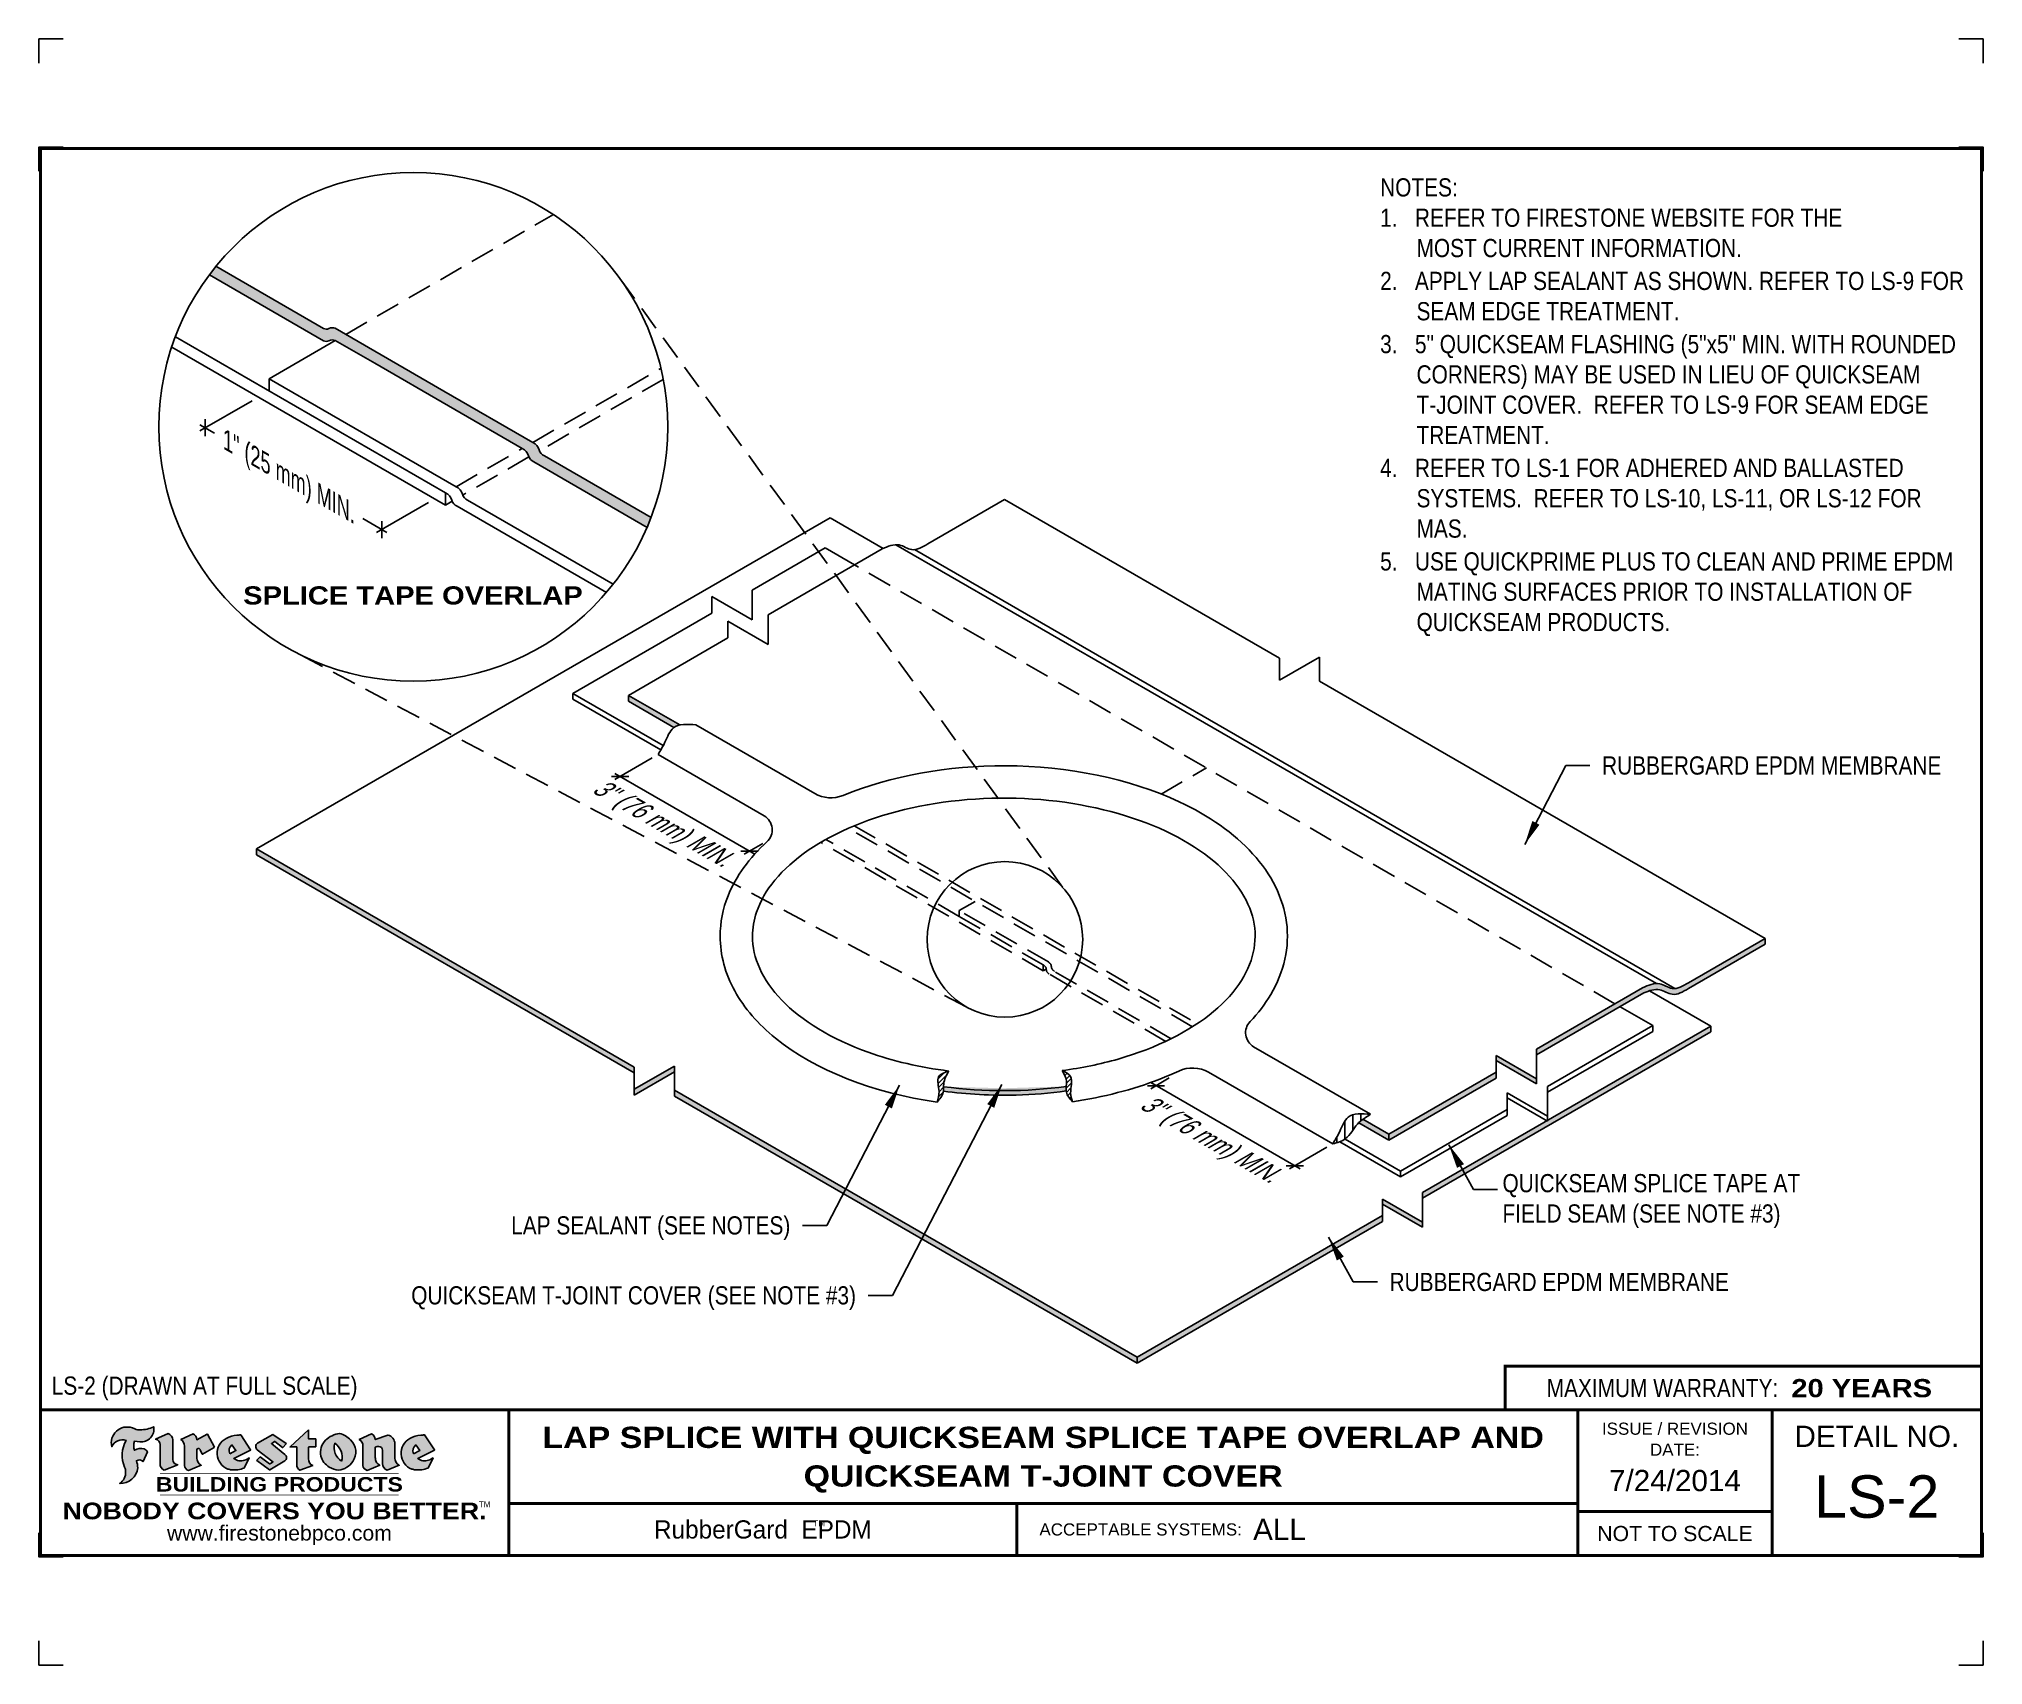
# Model space of a CAD drawing. Header units: inches. Extents: x 121.4 to 141.5, y 131.3 to 148.
import ezdxf
from ezdxf.enums import TextEntityAlignment as Align

# ---------------------------------------------------------------- set-up
doc = ezdxf.new("R2010")
doc.units = ezdxf.units.IN
doc.header["$MEASUREMENT"] = 0
doc.linetypes.add('HIDDEN', pattern=[0.375, 0.25, -0.125])
doc.layers.get('0').update_dxf_attribs({"linetype": 'CONTINUOUS'})
doc.layers.get('DEFPOINTS').update_dxf_attribs({"linetype": 'CONTINUOUS'})
for name, color, linetype in [('FSBP-ANNO-NOTE', 7, 'CONTINUOUS'), ('FSBP-MEMBRANE', 7, 'CONTINUOUS'), ('FSBP-SEALANTS', 1, 'CONTINUOUS'), ('FSBP-TTLB', 7, 'CONTINUOUS'), ('FSBP-TTLB-BORDER', 7, 'CONTINUOUS'), ('FSBP-TTLB-TEXT', 7, 'CONTINUOUS')]:
    doc.layers.add(name, color=color, linetype=linetype)
doc.styles.add('FSBP_ARIAL', font='arial.ttf')
doc.styles.add('FSBP_ARIAL_BOLD', font='')
doc.styles.add('FSBP_ARIAL_NAR', font='ARIALN.TTF')
doc.styles.add('FSBP_BANKGOTHIC', font='bgothm.ttf')
doc.styles.get('FSBP_ARIAL_BOLD').set_extended_font_data('Arial Black')
doc.dimstyles.new('FSBP-LEADER', dxfattribs={"dimtxt": 0.1875, "dimasz": 0.25, "dimexe": 0.0625, "dimexo": 0.125, "dimgap": 0.125, "dimtad": 0, "dimtih": 1, "dimtoh": 1, "dimdec": 4, "dimzin": 0, "dimdsep": 46, "dimlunit": 4, "dimtxsty": 'FSBP_ARIAL_NAR', "dimcen": 0.09375, "dimclrd": 256, "dimclre": 256, "dimclrt": 256, "dimadec": 0, "dimazin": 0, "dimtfac": 1, "dimtdec": 4, "dimtofl": 0, "dimtmove": 0, "dimatfit": 3, "dimfxl": 1, "dimtolj": 1, "dimtzin": 0, "dimlwd": -1, "dimlwe": -1, "dimarcsym": 0})
pattern_1 = [(45, (-133.7697744739412, 245.1346570592402), (-0.02357022603955158, 0.02357022603955159), [])]

msp = doc.modelspace()

# ---------------------------------------------------------------- texts
at = {"layer": 'DEFPOINTS', "style": 'FSBP_ARIAL_NAR'}
msp.add_text('LS-2 (DRAWN AT FULL SCALE)', height=0.1875, dxfattribs=at).set_placement((121.5798584845294, 134.1392954964357), align=Align.MIDDLE_LEFT)
at = {"layer": 'FSBP-ANNO-NOTE', "style": 'FSBP_ARIAL_NAR', "oblique": 329.9999999999999}
msp.add_text('1" (25 mm) MIN.', height=0.1875, rotation=329.9999999999994, dxfattribs=at).set_placement((124.0700972510825, 143.4872712698731), align=Align.MIDDLE_CENTER)
at = {"layer": 'FSBP-ANNO-NOTE', "style": 'FSBP_ARIAL_BOLD'}
msp.add_text('SPLICE TAPE OVERLAP', height=0.1875, dxfattribs=at).set_placement((125.3008473207761, 142.2839324473842), align=Align.MIDDLE)
at = {"layer": 'FSBP-ANNO-NOTE', "style": 'FSBP_ARIAL_NAR'}
for p in [(137.5526692134705, 140.5308433096904), (135.3629313099517, 135.2079828634488)]:
    msp.add_text('RUBBERGARD EPDM MEMBRANE', height=0.1875, dxfattribs=at).set_placement(p, align=Align.MIDDLE_LEFT)
at = {"layer": 'FSBP-ANNO-NOTE', "style": 'FSBP_ARIAL_NAR', "oblique": 30}
for p in [(127.8510255363157, 139.9285169059128), (133.4915584595544, 136.6719537043082)]:
    msp.add_text('3" (76 mm) MIN.', height=0.1875, rotation=329.9999999999994, dxfattribs=at).set_placement(p, align=Align.MIDDLE)
at = {"layer": 'FSBP-ANNO-NOTE', "style": 'FSBP_ARIAL_NAR'}
for s, p in [('LAP SEALANT (SEE NOTES)', (129.1889920176376, 135.790702758291)), ('QUICKSEAM T-JOINT COVER (SEE NOTE #3)', (129.8656681706784, 135.0698458300799))]:
    msp.add_text(s, height=0.1875, dxfattribs=at).set_placement(p, align=Align.MIDDLE_RIGHT)
at = {"layer": 'FSBP-ANNO-NOTE', "char_height": 0.1875, "attachment_point": 1, "style": 'FSBP_ARIAL_NAR'}
for s, width, gutter_width, heights, insert in [('\\pi-0.375,l0.375,t0.1875,0.375;NOTES:\\P1.   REFER TO FIRESTONE WEBSITE FOR THE                MOST CURRENT INFORMATION.\\P{\\H0.083333x;\\P\\pt0.375;}2.   APPLY LAP SEALANT AS SHOWN. REFER TO LS-9 FOR SEAM EDGE TREATMENT.\\P{\\H0.083333x;\\P}3.   5" QUICKSEAM FLASHING (5"x5" MIN. WITH ROUNDED CORNERS) MAY BE USED IN LIEU OF QUICKSEAM T-JOINT COVER.  REFER TO LS-9 FOR SEAM EDGE TREATMENT.\\P{\\H0.083333x;\\P}4.   REFER TO LS-1 FOR ADHERED AND BALLASTED SYSTEMS.  REFER TO LS-10, LS-11, OR LS-12 FOR MAS.\\P{\\H0.083333x;\\P}5.   USE QUICKPRIME PLUS TO CLEAN AND PRIME EPDM MATING SURFACES PRIOR TO INSTALLATION OF QUICKSEAM PRODUCTS.', 6.010276940502052, 25.61258359297398, [5.550576624931042], (135.2660594609358, 146.5831052596074)), ('QUICKSEAM SPLICE TAPE AT FIELD SEAM (SEE NOTE #3)', 3.175235714992368, 5, [0.5934761986037245], (136.5265243324995, 136.3198059153226))]:
    msp.add_mtext_dynamic_manual_height_columns(s, width=width, gutter_width=gutter_width, heights=heights, dxfattribs=dict(at, insert=insert))

# ---------------------------------------------------------------- blocks, each defined once
blk = doc.blocks.new('TTLB-EPDM_2')
at = {"layer": 'FSBP-TTLB-TEXT'}
h = blk.add_hatch(color=1, dxfattribs=at)
edge = h.paths.add_edge_path()
edge.add_arc((1.037309769669573, -0.1982514792917306), 0.1319107607348553, 264.0410451462098, 370.3106169565175)
edge.add_arc((1.027551646585694, 0.1214293576525799), 0.3273056962876235, 270.05058356628535, 295.23459397187514, ccw=False)
edge.add_arc((1.022801957313345, -0.06680179986895154), 0.1391656561713503, 249.3281275763668, 272.0749124149863, ccw=False)
edge.add_line((0.9736743133014443, -0.1970076156048179), (0.9474927838574558, -0.1852745150568325))
edge.add_arc((0.8939498971398288, -0.3394262635682071), 0.1631857907024099, 70.84590087378872, 194.3325259843273)
edge.add_arc((0.8444260109029493, -0.4259936440910768), 0.1179914261095279, 70.96950098067128, 156.9641407594482, ccw=False)
edge.add_arc((1.153141409296894, -0.4684497516079468), 0.3110405457095052, 150.3231137483159, 203.2084295854517)
edge.add_arc((0.7562495500622943, -0.6412608153899899), 0.1218587156617311, 0.8849157075190988, 24.34668939894999, ccw=False)
edge.add_arc((0.7493781665697374, -0.6475258110744375), 0.1289731377238325, -58.36655102076742, 3.6216782311386737, ccw=False)
edge.add_arc((0.8256699029544474, -0.5792158350996106), 0.1783301886510354, 267.2205474105585, 354.1381621173521)
edge.add_arc((0.7903121048625305, -0.6011409294291745), 0.212787892960859, 0.9996158580669322, 21.00503380861244)
edge.add_arc((1.01880712263941, -0.5666691048185161), 0.05136395668415847, 40.82117713173261, 125.52727787225791, ccw=False)
edge.add_line((1.057676976260041, -0.5330924682126437), (1.102776947655911, -0.4308018311949837))
edge.add_arc((1.040858222524664, -0.4699705673995949), 0.07326744446031509, 32.31675181867256, 66.31481236598174)
edge.add_arc((1.032262518825329, -0.5063316993097662), 0.1102246948011782, 69.8179132332389, 125.254734720681)
edge.add_arc((1.127708877207287, -0.368959353531244), 0.1659710644737306, 164.1569669952081, 196.5811013160487, ccw=False)
edge.add_line((0.9680425188342383, -0.3236487780942383), (1.023615334387159, -0.3294494641845773))
h = blk.add_hatch(color=1, dxfattribs=at)
edge = h.paths.add_edge_path()
edge.add_line((1.275239419159561, -0.6223407783464694), (1.415345367376062, -0.5660418822574371))
edge.add_arc((1.421019305783958, -0.5090099247487757), 0.05731350411836949, 181.9717871001989, 264.31851000495806, ccw=False)
edge.add_line((1.363739737527226, -0.5109819325197265), (1.363412352251203, -0.3102363679013962))
edge.add_arc((1.294263659668751, -0.3103491388303989), 0.06914878453844908, 0.0934405599591014, 72.42834396969012)
edge.add_line((1.315139561173908, -0.2444268274366692), (1.186839444240604, -0.3024209471341379))
edge.add_arc((1.175246268095289, -0.3585110609420917), 0.05727567197445628, -0.017399788185912257, 78.322067691347, ccw=False)
edge.add_line((1.232521937428658, -0.3585284546236807), (1.232574268422297, -0.555126496687123))
edge.add_arc((1.305699496415486, -0.5558575689677219), 0.07312888236350451, 179.4272023230205, 245.3845503102953)
h = blk.add_hatch(color=1, dxfattribs=at)
edge = h.paths.add_edge_path()
edge.add_line((1.792026821926584, -0.3839679064720229), (1.722158956877934, -0.2518542302253621))
edge.add_arc((1.720119655279638, -0.2529327078887852), 0.002306916790721817, 27.87197133405656, 117.3766794470751)
edge.add_line((1.719058846382097, -0.250884159729182), (1.610638460368705, -0.3070279753467702))
edge.add_arc((1.547088841662962, -0.3061026658494403), 0.06355635479880145, 359.165808011073, 425.8793658831422)
edge.add_line((1.573061729235633, -0.2480956029480268), (1.446879247402876, -0.3051325108639702))
edge.add_arc((1.407812067100189, -0.370357133046621), 0.07602957263902092, -3.441403975725109, 59.07992244284969, ccw=False)
edge.add_line((1.483704536400296, -0.3749210150788969), (1.483704536400296, -0.5723838140635706))
edge.add_arc((1.54053746518044, -0.568254406115083), 0.05698275005415228, 184.1557352478595, 255.3066498366543)
edge.add_line((1.526084036778343, -0.6233736605654059), (1.657291340682093, -0.570650514527486))
edge.add_arc((1.688298576827198, -0.5021390388423987), 0.0752015358480571, 207.5160880841914, 245.649226723163, ccw=False)
edge.add_arc((1.721050197024907, -0.4914488168456328), 0.1093332836229113, 179.4823365255141, 204.5537900001094, ccw=False)
edge.add_line((1.611721375809452, -0.4904610114968335), (1.611721375809452, -0.4126404716788983))
edge.add_arc((1.628589765097195, -0.414159299036043), 0.01693662875851176, 28.356188110622725, 174.8549701683585, ccw=False)
edge.add_arc((1.627340435522395, -0.4197189881350504), 0.02111886817708033, 22.216893572439517, 40.10213956426492, ccw=False)
edge.add_line((1.646891420738257, -0.4117336534413738), (1.666638796144639, -0.4549750258192233))
edge.add_arc((1.668737246926742, -0.4540167099035481), 0.002306916790685496, 204.545128184284, 299.6323508190091)
edge.add_line((1.669877862091766, -0.4560219186518992), (1.791128135493295, -0.3870515928837648))
edge.add_line((1.791128135493295, -0.3870515928837648), (1.792026821926584, -0.3839679064720229))
h = blk.add_hatch(color=1, dxfattribs=at)
h.paths.add_polyline_path([(2.063388732080512, -0.2583237030618903, 0.02524281661523788), (2.025024361750752, -0.2610532129309178, 0.1213611957758757), (1.901773912052249, -0.3008158885520373, 0.6151668103976068), (1.93274136141747, -0.6099060679591872, 0.05306812109568645), (1.967936229862175, -0.617865745600497, 0.1150932231766138), (2.099126721549737, -0.5994933789882708), (2.151195569562105, -0.4944891916583316, -0.08755405562188731), (2.104230609512001, -0.5187113292177372, -0.265591761123442), (1.992692314386659, -0.5010701623316862), (2.165347897647223, -0.4141184325909109, 0.4518949533370738), (2.166222728871162, -0.4107679608846269)])
h.paths.add_polyline_path([(2.014217313945437, -0.4188965037300676), (1.951113654018855, -0.4515330109460507, -0.3720533890450154), (1.973177450672722, -0.3607130665457561)], flags=16)
h = blk.add_hatch(color=1, dxfattribs=at)
edge = h.paths.add_edge_path()
edge.add_arc((2.260407392426802, -0.3775796671688782), 0.04152450223225729, 123.20805433950699, 232.2027298779723, ccw=False)
edge.add_line((2.237665217914071, -0.3428366421988329), (2.393535971665983, -0.2540943745380986))
edge.add_arc((2.394677353533142, -0.2560991469722482), 0.002306916790741334, 55.64644466176611, 119.65426054492559, ccw=False)
edge.add_line((2.395979141996861, -0.2541946229174954), (2.531809646140459, -0.3470380726374032))
edge.add_arc((2.530468902927946, -0.3489153772789875), 0.002306916790700397, -42.731101238422525, 54.4661353739603, ccw=False)
edge.add_line((2.532163440279987, -0.3504807552658491), (2.498457913851155, -0.3869673252714421))
edge.add_arc((2.496763376499139, -0.3854019472845934), 0.002306916790672934, 233.7527076894875, 317.26889876138785, ccw=False)
edge.add_line((2.495399362263356, -0.38726241234572), (2.413849913492982, -0.3274738082119626))
edge.add_arc((2.412485899257181, -0.3293342732731342), 0.002306916790720064, 53.75270768979358, 124.4135619297835)
edge.add_line((2.41118211687575, -0.3274311136421062), (2.382933981293377, -0.346782838468144))
edge.add_arc((2.38423776367478, -0.3486859980991606), 0.002306916790694898, 124.4135619293799, 231.8459020253626)
edge.add_line((2.382812599816248, -0.3505000469010184), (2.519899969301207, -0.4581994452042721))
edge.add_arc((2.494247019847682, -0.4908523236374461), 0.04152450223225742, -55.21225898295222, 51.84590202520428, ccw=False)
edge.add_line((2.517938320565804, -0.5249552055672808), (2.364434947484597, -0.6179520922513717))
edge.add_arc((2.36323960192349, -0.6159790200102006), 0.002306916790726996, 233.2955624372927, 301.20872157023314, ccw=False)
edge.add_line((2.361860787187538, -0.6178285429225383), (2.231266621301074, -0.5204709167214361))
edge.add_arc((2.232647938930649, -0.5186232623475259), 0.002306916790697672, 135.5134179846393, 233.21798691998708, ccw=False)
edge.add_line((2.231002150870836, -0.5170067083764565), (2.262839375599356, -0.4845937328397696))
edge.add_arc((2.264485163659225, -0.4862102868108537), 0.002306916790748497, 53.0352839999411, 135.513417985369, ccw=False)
edge.add_line((2.265872365996302, -0.4843670465239001), (2.361834678328762, -0.5565872257804898))
edge.add_arc((2.363221880665761, -0.5547439854936304), 0.002306916790627066, 233.0352840000685, 302.2362632414394)
edge.add_line((2.36445241715569, -0.5566953042850713), (2.39428499383348, -0.5378823484768844))
edge.add_arc((2.393054457343549, -0.5359310296853765), 0.002306916790685166, 302.2362632406177, 412.2027298768422)
edge.add_line((2.394468296066179, -0.5341081404551886), (2.234958295420142, -0.4103916733127022))
h = blk.add_hatch(color=1, dxfattribs=at)
edge = h.paths.add_edge_path()
edge.add_line((2.763460561272041, -0.2072496393923444), (2.763460561272041, -0.2969520779963801))
edge.add_arc((2.765767478062699, -0.2969520779963943), 0.00230691679065842, 179.9999999996471, 269.9999999996471)
edge.add_line((2.765767478062685, -0.2992589947870528), (2.835417693520355, -0.2992589947870528))
edge.add_arc((2.835417693520355, -0.3015659115777538), 0.002306916790701052, 0, 90, ccw=False)
edge.add_line((2.837724610311056, -0.3015659115777538), (2.837724610311056, -0.3790761307453892))
edge.add_arc((2.83541769352037, -0.3790761307453749), 0.002306916790686842, 269.99999999964706, 359.99999999964706, ccw=False)
edge.add_line((2.835417693520355, -0.3813830475360618), (2.765767478062685, -0.3813830475360618))
edge.add_arc((2.765767478062699, -0.3836899643267202), 0.00230691679065842, 90.00000000035294, 180.0000000003529)
edge.add_line((2.763460561272041, -0.3836899643267344), (2.763460561272041, -0.5033995910642801))
edge.add_arc((2.836735953378943, -0.5071368822038516), 0.07337063740681413, 177.0802527808789, 245.3249543133826)
edge.add_line((2.806105814540615, -0.5738080530967267), (2.674529557384915, -0.6226036013049594))
edge.add_arc((2.708610405062069, -0.564298408791804), 0.06753517344606039, 177.0345319916277, 239.6926428024901, ccw=False)
edge.add_line((2.641165668230087, -0.560804539009709), (2.641165668230087, -0.3836899643267344))
edge.add_arc((2.638858751439429, -0.3836899643267202), 0.00230691679065842, 359.9999999996471, 449.999999999647)
edge.add_line((2.638858751439443, -0.3813830475360618), (2.572857950769389, -0.3813830475360618))
edge.add_line((2.572857950769389, -0.3813830475360618), (2.763460561272041, -0.2072496393923444))
h = blk.add_hatch(color=1, dxfattribs=at)
edge = h.paths.add_edge_path(flags=16)
edge.add_arc((2.940363509127394, -0.4847985213681437), 0.1684614578629418, 344.5558804047865, 417.0140046669545)
edge.add_arc((3.194458079644619, -0.3883534532477785), 0.1684614578629414, 164.5558804047864, 237.0140046669546)
edge = h.paths.add_edge_path()
edge.add_arc((3.069375116502199, -0.4399344555144872), 0.1828726885096673, 136.0914512150047, 191.213418978326)
edge.add_arc((3.064939550433406, -0.4318234379590333), 0.1803148804748503, 194.0167254156723, 240.6663730831859)
edge.add_arc((3.098047041778981, -0.3845058757092554), 0.2378525180183701, 239.2975390661776, 264.2889872773176)
edge.add_arc((3.04884478212623, -0.4190232383793012), 0.203760689247156, 277.1986764832036, 326.503572961274)
edge.add_arc((3.077739326803546, -0.4341046616465112), 0.171374865791709, 325.3768876809902, 406.3828327799087)
edge.add_arc((3.011839488065919, -0.4896144380417797), 0.2571945645850002, 44.28462553519766, 73.82901434867304)
edge.add_arc((3.117152499586992, -0.4983433120546693), 0.2579560664039132, 97.50292863483666, 134.1039137579027)
h = blk.add_hatch(color=1, dxfattribs=at)
edge = h.paths.add_edge_path()
edge.add_line((3.322690228557462, -0.5721896537377091), (3.322690228557462, -0.3749210150788969))
edge.add_arc((3.246797759257384, -0.3703571330465745), 0.076029572638996, 356.5585960242387, 419.0799224428129)
edge.add_line((3.285864939560099, -0.3051325108639702), (3.412047421392799, -0.2480956029480268))
edge.add_arc((3.386074533820159, -0.3061026658494941), 0.06355635479883807, 0.3962622833877276, 65.87936588318718, ccw=False)
edge.add_line((3.449629368605429, -0.3056631084210863), (3.580526418688805, -0.2593848434574539))
edge.add_arc((3.555744121700958, -0.3530904070730321), 0.09692726601172152, 2.366977007666776, 75.18615851992018, ccw=False)
edge.add_line((3.652588689330287, -0.3490873311063041), (3.652588689330287, -0.4883770011386872))
edge.add_arc((3.761877549389556, -0.4914934052703811), 0.1093332836229047, 178.3666365323574, 204.5537900000422)
edge.add_arc((3.729125929191727, -0.5021836272670953), 0.07520153584796169, 207.5160880841711, 245.2240541443093)
edge.add_line((3.697611150971852, -0.5704631245385627), (3.572585913552643, -0.6207021253773775))
edge.add_arc((3.59534718600759, -0.5526356419907701), 0.07177131519198746, 180.3328587115751, 251.51018566665869, ccw=False)
edge.add_line((3.523577081955409, -0.5530525936986663), (3.523577081955409, -0.4153032515383615))
edge.add_arc((3.486319529276879, -0.4148773504126441), 0.0372599868942854, 359.3450650296066, 449.0500281941028)
edge.add_arc((3.482769874121713, -0.4419622099033496), 0.06447454900600783, 86.29402372314017, 119.8211331593848)
edge.add_line((3.450707067966732, -0.3860252459975726), (3.450707067966732, -0.4904610114968335))
edge.add_arc((3.560035889182251, -0.491448816845647), 0.1093332836229751, 179.4823365255069, 204.5537900001023)
edge.add_arc((3.527284268984408, -0.5021390388424952), 0.07520153584796385, 207.5160880841699, 245.6492267231416)
edge.add_line((3.496277032839316, -0.570650514527486), (3.365069728935509, -0.6233736605654059))
edge.add_arc((3.37950248606194, -0.5682868177318081), 0.05694615642555727, 183.9298782390169, 255.318496325343, ccw=False)
h = blk.add_hatch(color=1, dxfattribs=at)
h.paths.add_polyline_path([(3.957695472291277, -0.2583237030618903, 0.02524281661523822), (3.919331101961575, -0.2610532129309178, 0.1085638477195505), (3.807890832595604, -0.2939221658134414, 0.6425897848490651), (3.827048101628293, -0.6099060679591872, 0.05306812109569052), (3.862242970072884, -0.617865745600497, 0.1150932231766133), (3.993433461760503, -0.5994933789882708), (4.045502309772871, -0.4944891916583316, -0.08755405562189084), (3.998537349722767, -0.5187113292177372, -0.2655917611234366), (3.886999054597368, -0.5010701623316862), (4.059654637857989, -0.4141184325909109, 0.4518949533370731), (4.060529469081928, -0.4107679608846269)])
h.paths.add_polyline_path([(3.90852405415626, -0.4188965037300676), (3.845420394229677, -0.4515330109460507, -0.3720533890450147), (3.867484190883488, -0.3607130665457561)], flags=16)
at = {"layer": 'DEFPOINTS', "linetype": 'Continuous', "ltscale": 1.75}
for points in [[(-0.015625, 13.88083333333333), (-0.015625, 14.13083333333333), (0.234375, 14.13083333333333)], [(20.01562500000003, 13.88083333333333), (20.01562500000003, 14.13083333333333), (19.76562500000003, 14.13083333333333)], [(-0.015625, -2.380833333333342), (-0.015625, -2.630833333333342), (0.234375, -2.630833333333342)], [(20.01562500000003, -2.380833333333342), (20.01562500000003, -2.630833333333342), (19.76562500000003, -2.630833333333342)]]:
    blk.add_lwpolyline(points, dxfattribs=at)
at = {"layer": 'DEFPOINTS', "color": 1}
for points in [[(0.234375, 13.015625), (-0.015625, 13.015625), (-0.015625, 12.765625)], [(20.015625, 12.765625), (20.015625, 13.015625), (19.765625, 13.015625)], [(0.234375, -1.515625), (-0.015625, -1.515625), (-0.015625, -1.265625)], [(20.015625, -1.265625), (20.015625, -1.515625), (19.765625, -1.515625)]]:
    blk.add_lwpolyline(points, dxfattribs=at)
at = {"layer": 'FSBP-TTLB', "const_width": 0.03125}
blk.add_lwpolyline([(15.09028770518938, 0), (20, 0), (20, 0.4512598240669945), (15.09028770518938, 0.4512598240669945)], close=True, dxfattribs=at)
for points in [[(0, 0), (0, -1.5), (20, -1.5), (20, 0), (0, 0)], [(4.825208527206769, 0), (4.825208527206769, -0.9643749050531198)], [(15.84028770518938, 0), (15.84028770518938, -0.9643749050531198)], [(17.84110496735593, 0), (17.84110496735593, -1.5)], [(20, 0), (20, -1.5)], [(4.825208527206769, -0.9643749050531198), (15.84028770518938, -0.9643749050531198)], [(4.825208527206769, -0.9643749050531198), (4.825208527206769, -1.5)], [(15.84028770518938, -0.9643749050531198), (15.84028770518938, -1.5)], [(15.84028770518938, -1.048740175933006), (17.84110496735593, -1.048740175933006)]]:
    blk.add_lwpolyline(points, dxfattribs=at)
at = {"layer": 'FSBP-TTLB-BORDER', "const_width": 0.03125}
blk.add_lwpolyline([(20, 0), (20, 13), (0, 13), (0, 0)], dxfattribs=at)
at = {"layer": 'FSBP-TTLB-TEXT', "color": 1}
blk.add_line((0.7358432058323388, -0.379822754145593), (0.7358432058323388, -0.379822754145593), dxfattribs=at)
for points in [[(1.023615323725323, -0.3294494630716969, 0.5000510906601082), (1.167090420776901, -0.1746414942047778, -0.1103304102359608), (1.027840608309816, -0.2058762110801382, -0.09957876667165425), (0.9736743133014443, -0.1970076156048179), (0.9474927838574558, -0.1852745150568325, 0.5978159689075124), (0.7358432058323388, -0.379822754145593, -0.3938834584182213), (0.8828996422548698, -0.3144510229727047, 0.2349406564350952), (0.86727108227484, -0.5910237178633082, -0.1027304183841549), (0.8780937320133262, -0.6393788197974146, -0.2772692352614086), (0.8170223912655956, -0.7573362346216896, 0.3985429150902959), (1.003067614090241, -0.5974286950643517, 0.0875124847930418), (0.9889600163401155, -0.5248671157293501, -0.3874031597924062), (1.057676976260041, -0.5330924682126437), (1.102776947655911, -0.4308018311949837, 0.1494423498871741), (1.07029056398062, -0.4028746979725923, 0.2467195073738216), (0.9686394281704906, -0.4163228904100862, -0.1424285161541127), (0.9680425188342383, -0.3236487780942383), (1.023615334387159, -0.3294494641845773)], [(2.166222728871162, -0.4107679608846269), (2.063388732080512, -0.2583237030618903, 0.02524281661523788), (2.025024361750752, -0.2610532129309178, 0.1085638477195265), (1.913584092384895, -0.2939221658134414, 0.6425897848491228), (1.93274136141747, -0.6099060679591872, 0.05306812109568648), (1.967936229862175, -0.617865745600497, 0.1150932231766137), (2.099126721549737, -0.5994933789882708), (2.151195569562105, -0.4944891916583316, -0.0875540556218873), (2.104230609512001, -0.5187113292177372, -0.2655917611234418), (1.992692314386659, -0.5010701623316862), (2.165347897647223, -0.4141184325909109)], [(2.763460561272041, -0.2072496393923444), (2.763460561272041, -0.2969520779963801, 0.4142135623730958), (2.765767478062685, -0.2992589947870528), (2.835417693520355, -0.2992589947870528, -0.414213562373095), (2.837724610311056, -0.3015659115777538), (2.837724610311056, -0.3790761307453892, -0.4142135623730938), (2.835417693520355, -0.3813830475360618), (2.765767478062685, -0.3813830475360618, 0.4142135623730958), (2.763460561272041, -0.3836899643267344), (2.763460561272041, -0.5033995910642801, 0.3068985753588853), (2.806105814540615, -0.5738080530967267), (2.674529557384915, -0.6226036013049594, -0.2804194150632976), (2.641165668230087, -0.560804539009709), (2.641165668230087, -0.3836899643267344, 0.414213562373095), (2.638858751439443, -0.3813830475360618), (2.572857950769389, -0.3813830475360618), (2.763460561272041, -0.2072496393923444)], [(4.060529469081928, -0.4107679608846269), (3.957695472291277, -0.2583237030618903, 0.02524281661523788), (3.919331101961575, -0.2610532129309178, 0.1085638477195265), (3.807890832595604, -0.2939221658134414, 0.6425897848491228), (3.827048101628293, -0.6099060679591872, 0.05306812109568648), (3.862242970072884, -0.617865745600497, 0.1150932231766137), (3.993433461760503, -0.5994933789882708), (4.045502309772871, -0.4944891916583316, -0.0875540556218873), (3.998537349722767, -0.5187113292177372, -0.2655917611234418), (3.886999054597368, -0.5010701623316862), (4.059654637857989, -0.4141184325909109)], [(4.059654637857989, -0.4141184325909109, 0.4518949533370731), (4.060529469081928, -0.4107679608846269, 0.4518949533370731)]]:
    blk.add_lwpolyline(points, format="xyb", dxfattribs=at)
for points in [[(1.275239419159561, -0.6223407783464694), (1.415345367376062, -0.5660418822574371, -0.3756100036733062), (1.363739737527226, -0.5109819325197265), (1.363412352251203, -0.3102363679013962, 0.3265360292958048), (1.315139561173908, -0.2444268274366692), (1.186839444240604, -0.3024209471341379, -0.3557863980845349), (1.232521937428658, -0.3585284546236807), (1.232574268422297, -0.555126496687123, 0.2960110723418457)], [(1.792026821926584, -0.3839679064720229), (1.722158956877934, -0.2518542302253621, 0.4116839150163434), (1.719058846382097, -0.250884159729182), (1.610638460368705, -0.3070279753467702, 0.2996033003794034), (1.573061729235633, -0.2480956029480268), (1.446879247402876, -0.3051325108639702, -0.2797757560995365), (1.483704536400296, -0.3749210150788969), (1.483704536400296, -0.5723838140635706, 0.320828638474519), (1.526084036778343, -0.6233736605654059), (1.657291340682093, -0.570650514527486, -0.1679398621276611), (1.621603752698661, -0.5368819723450571, -0.1098333365370753), (1.611721375809452, -0.4904610114968335), (1.611721375809452, -0.4126404716788983, -0.743334502655012), (1.64349420176768, -0.4061152228778298, -0.07819791644735608), (1.646891420738257, -0.4117336534413738), (1.666638796144639, -0.4549750258192233, 0.4404648714563479), (1.669877862091766, -0.4560219186518992), (1.791128135493295, -0.3870515928837648)], [(1.951113654018855, -0.4515330109460507), (2.014217313945437, -0.4188965037300676), (1.973177450672722, -0.3607130665457561, 0.3720533890450154)], [(2.234958295420142, -0.4103916733127022, -0.5150044486718882), (2.237665217914071, -0.3428366421988329), (2.393535971665983, -0.2540943745380986, -0.2867822934100265), (2.395979141996861, -0.2541946229174954), (2.531809646140459, -0.3470380726374032, -0.4515027974650387), (2.532163440279987, -0.3504807552658491), (2.498457913851155, -0.3869673252714421, -0.3814439164929681), (2.495399362263356, -0.38726241234572), (2.413849913492982, -0.3274738082119626, 0.3184718635035665), (2.41118211687575, -0.3274311136421062), (2.382933981293377, -0.346782838468144, 0.5064094529656681), (2.382812599816248, -0.3505000469010184), (2.519899969301207, -0.4581994452042721, -0.5043597839115849), (2.517938320565804, -0.5249552055672808), (2.364434947484597, -0.6179520922513717, -0.3053163970316367), (2.361860787187538, -0.6178285429225383), (2.231266621301074, -0.5204709167214361, -0.4541703869768119), (2.231002150870836, -0.5170067083764565), (2.262839375599356, -0.4845937328397696, -0.3762644290664977), (2.265872365996302, -0.4843670465239001), (2.361834678328762, -0.5565872257804898, 0.3114700032088108), (2.36445241715569, -0.5566953042850713), (2.39428499383348, -0.5378823484768844, 0.520381097387146), (2.394468296066179, -0.5341081404551886)], [(2.937624918725987, -0.3131105398334029, 0.2452625673097023), (2.889993533867141, -0.4754966266250307, 0.2064059665179019), (2.976604338974084, -0.5890186876871866, 0.1094800500670344), (3.074378098474654, -0.6211778035979165, 0.2185147641853038), (3.218764944843201, -0.5314757029352819, 0.3689489483072479), (3.195959963110113, -0.3100352223135445, 0.1296305888694145), (3.0834694040758, -0.242595816912754, 0.1610736375384317)], [(3.10274193015772, -0.5296595419651595, 0.3271311138286319), (3.032079658614293, -0.3434924326507627, 0.3271311138286322)], [(3.322690228557462, -0.5721896537377091), (3.322690228557462, -0.3749210150788969, 0.2797757560995341), (3.285864939560099, -0.3051325108639702), (3.412047421392799, -0.2480956029480268, -0.2937618496109166), (3.449629368605429, -0.3056631084210863), (3.580526418688805, -0.2593848434574539, -0.3288760160581939), (3.652588689330287, -0.3490873311063041), (3.652588689330287, -0.4883770011386872, 0.114762897203527), (3.662431105063263, -0.536926560769686, 0.166032965990522), (3.697611150971852, -0.5704631245385627), (3.572585913552643, -0.6207021253773775, -0.3209557512194564), (3.523577081955409, -0.5530525936986663), (3.523577081955409, -0.4153032515383615, 0.4127061514896111), (3.48693727661589, -0.3776224848030694, 0.1473421876160361), (3.450707067966732, -0.3860252459975726), (3.450707067966732, -0.4904610114968335, 0.1098333365370753), (3.460589444855941, -0.5368819723450855, 0.1679398621276611), (3.496277032839316, -0.570650514527486), (3.365069728935509, -0.6233736605654059, -0.3219729545308964), (3.322690228557462, -0.5721896537377091, 29.1476284739)], [(3.845420394229677, -0.4515330109460507), (3.90852405415626, -0.4188965037300676), (3.867484190883488, -0.3607130665457561, 0.3720533890450154)]]:
    blk.add_lwpolyline(points, format="xyb", close=True, dxfattribs=at)
at = {"layer": 'FSBP-TTLB-TEXT'}
for points, const_width in [([(1.233926579809207, -0.6584455781731435), (3.691229482685259, -0.6584455781731577)], 0.0078125), ([(1.233926579809207, -0.8761560960495984), (3.691229482685259, -0.8761560960495842)], 0.0078125), ([(10.06152282927678, -0.9643749050531198), (10.06152282927678, -1.5)], 0.03125)]:
    blk.add_lwpolyline(points, dxfattribs=dict(at, const_width=const_width))
at = {"layer": 'FSBP-TTLB-TEXT', "color": 1}
for centre, start, end in [((1.789987520328282, -0.3850463841354355), 299.6323508193319, 27.87197133380463), ((2.164310260790558, -0.412058050385383), 296.7304547840455, 34.00233684987403)]:
    blk.add_arc(centre, 0.00230691679068068, start, end, dxfattribs=at)
at = {"layer": 'FSBP-TTLB-TEXT', "style": 'FSBP_ARIAL_NAR'}
blk.add_text('MAXIMUM WARRANTY:', height=0.1875, dxfattribs=at).set_placement((17.90516569312837, 0.2256299120335257), align=Align.MIDDLE_RIGHT)
at = {"layer": 'FSBP-TTLB-TEXT'}
for s, height, style, p in [('ISSUE / REVISION', 0.125, 'FSBP_ARIAL', (16.84069633627263, -0.1938496373466023)), ('DETAIL NO.', 0.21875, 'FSBP_ARIAL', (18.92055248367797, -0.2724398367368792)), ('DATE:', 0.125, 'FSBP_ARIAL', (16.84069633627263, -0.409973105348854)), ('www.firestonebpco.com', 0.15625, 'FSBP_ARIAL', (2.462578031247233, -1.268657306740124)), ('RubberGard  EPDM', 0.1875, 'FSBP_BANKGOTHIC', (7.443365678241776, -1.23218745252656)), ('TM', 0.0625, 'FSBP_BANKGOTHIC', (8.023397742165457, -1.169706269210366)), ('NOT TO SCALE', 0.15625, 'FSBP_ARIAL', (16.84069633627263, -1.274370087966503))]:
    blk.add_text(s, height=height, dxfattribs=dict(at, style=style)).set_placement(p, align=Align.MIDDLE_CENTER)
at = {"layer": 'FSBP-TTLB-TEXT', "lineweight": 18, "style": 'FSBP_ARIAL_BOLD'}
blk.add_text('BUILDING PRODUCTS', height=0.1484375, dxfattribs=at).set_placement((2.462578031247233, -0.7673008371113639), align=Align.MIDDLE_CENTER)
at = {"layer": 'FSBP-TTLB-TEXT', "color": 1}
for s, height, style, p in [('NOBODY COVERS YOU BETTER.', 0.171875, 'FSBP_ARIAL_BOLD', (2.412604263603384, -1.041650450587369)), ('TM', 0.0625, 'FSBP_BANKGOTHIC', (4.576671173373001, -0.9725745042934193))]:
    blk.add_text(s, height=height, dxfattribs=dict(at, style=style)).set_placement(p, align=Align.MIDDLE_CENTER)
at = {"layer": 'FSBP-TTLB-TEXT', "style": 'FSBP_ARIAL'}
blk.add_text('ACCEPTABLE SYSTEMS:', height=0.125, dxfattribs=at).set_placement((10.29281281591562, -1.23218745252656), align=Align.MIDDLE_LEFT)
at = {"layer": 'FSBP-TTLB-TEXT'}
for tag, height, style, p in [('MAXIMUM_WARRANTY', 0.1875, 'FSBP_ARIAL_BOLD', (18.03987100774941, 0.2240244307510579)), ('ACCPT_SYSTEMS', 0.21875, 'FSBP_ARIAL', (12.49438170418193, -1.23218745252656))]:
    blk.add_attdef(tag, text='', height=height, dxfattribs=dict(at, style=style)).set_placement(p, align=Align.MIDDLE_LEFT)
for tag, height, style, p in [('DETAIL_DESCP_LINE_1', 0.21875, 'FSBP_ARIAL_BOLD', (10.33118450231211, -0.2831249841755152)), ('DETAIL_DESCP_LINE_2', 0.21875, 'FSBP_ARIAL_BOLD', (10.33118450231211, -0.6812499208775904)), ('ISSUE_REV_DATE', 0.21875, 'FSBP_ARIAL', (16.84069633627263, -0.7282559425942452)), ('DETAIL_NUMBER', 0.4375, 'FSBP_ARIAL', (18.91941590748775, -0.8931630692489421))]:
    blk.add_attdef(tag, text='', height=height, dxfattribs=dict(at, style=style)).set_placement(p, align=Align.MIDDLE_CENTER)

# ---------------------------------------------------------------- hatches: boundary and pattern name
at = {"layer": 'FSBP-MEMBRANE'}
for points in [[(124.4998420399302, 145.0374636770026, 0.2117700570249791), (124.4386404324617, 145.0355111818691, -0.2707769577600332), (124.3771432563532, 145.0375173281104), (123.2716647054371, 145.6757656670652, 0.01050709558981261), (123.2039441823078, 145.5888803842605), (124.3811431314908, 144.90922425406, 0.2367738771046235), (124.435813853599, 144.9080907149595, -0.2227615946326686), (124.4998420399301, 144.9114799319396), (124.9075071621531, 144.6761137014525), (126.4277905437676, 143.7983752114596, -0.2284898698147484), (126.4918187300988, 143.7210526132514, 0.214334968018042), (126.5464894522069, 143.6590578400999), (127.7129956132059, 142.9855751940358, 0.01050709314308062), (127.7543803110254, 143.0876654617253), (126.6555945664152, 143.7220497071577, -0.2143349680184821), (126.6009238443067, 143.7840444803092, 0.2284898698148125), (126.5368956579756, 143.8613670785175), (125.6202514104368, 144.3905933413259)], [(123.6876023271329, 139.6705791391476), (123.6876023271329, 139.6105791391476), (127.581573962138, 137.3623935673761), (127.581573962138, 137.422393567376)]]:
    msp.add_hatch(color=256, dxfattribs=at).paths.add_polyline_path(points)
h = msp.add_hatch(color=256, dxfattribs=at)
edge = h.paths.add_edge_path()
edge.add_line((127.5207354478609, 141.2536395783018), (127.5207354478609, 141.1936395783018))
edge.add_line((127.5207354478609, 141.1936395783018), (127.9893463400393, 140.9230869535574))
edge.add_spline(control_points=[(127.9893463400393, 140.9230869535574), (128.006510787687, 140.9357726958157), (128.0267477050226, 140.9437863928856), (128.0490949663399, 140.9485910680786)], knot_values=[0.1168989767479802, 0.1168989767479802, 0.1168989767479802, 0.1168989767479802, 0.1701943217649706, 0.1701943217649706, 0.1701943217649706, 0.1701943217649706], degree=3, periodic=0)
edge.add_line((128.0490949663405, 140.9485910680788), (127.5207354478609, 141.2536395783018))
h = msp.add_hatch(color=256, dxfattribs=at)
edge = h.paths.add_edge_path()
edge.add_spline(control_points=[(135.0882262479972, 136.8845467277532), (135.0732955040743, 136.8736111740592), (135.0590171408731, 136.8619277521498), (135.045775828056, 136.8490554891325)], knot_values=[0.3564589692802868, 0.3564589692802868, 0.3564589692802868, 0.3564589692802868, 0.4119525599304317, 0.4119525599304317, 0.4119525599304317, 0.4119525599304317], degree=3, periodic=0)
edge.add_line((135.0457758280566, 136.8490554891331), (135.3559181019445, 136.6699947638168))
edge.add_line((135.3559181019445, 136.6699947638168), (135.3559181019445, 136.7299947638168))
edge.add_line((135.3559181019445, 136.7299947638168), (135.0882262479972, 136.8845467277532))
h.paths.add_polyline_path([(136.4627229746128, 137.3090088549923), (136.4627229746128, 137.3690088549923), (135.3559181019445, 136.7299947638169), (135.3559181019445, 136.6699947638168)])
h.paths.add_polyline_path([(136.4627229746128, 137.5406876932909), (136.4627229746128, 137.4887848954439), (136.8763530256096, 137.249975474156), (136.8763530256096, 137.301878272003)])
edge = h.paths.add_edge_path()
edge.add_spline(control_points=[(137.9831578982709, 138.1868323674516), (138.0028232324402, 138.1947786765467), (138.0224885666095, 138.2027249856417), (138.0420609541072, 138.2091494650198)], knot_values=[0, 0, 0, 0, 0.05947866535507824, 0.05947866535507824, 0.05947866535507824, 0.05947866535507824], degree=3, periodic=0)
edge.add_spline(control_points=[(138.0420609541072, 138.2091494650198), (138.0772290510159, 138.2206931110558), (138.1567913756296, 138.2358222537619), (138.2865241669702, 138.1384791941921), (138.3856861753049, 138.1979622022656), (138.4415689764111, 138.2314838822435)], knot_values=[0.05947866535507824, 0.05947866535507824, 0.05947866535507824, 0.05947866535507824, 0.1663512411942806, 0.3033420246819832, 0.4802267043524949, 0.4802267043524949, 0.4802267043524949, 0.4802267043524949], degree=3, periodic=0)
edge.add_line((138.4415689764085, 138.2314838822422), (139.2325853582276, 138.6881774032186))
edge.add_line((139.2325853582276, 138.6881774032186), (139.2325853582277, 138.7481774032187))
edge.add_line((139.2325853582277, 138.7481774032187), (138.4415689764145, 138.2914838822451))
edge.add_spline(control_points=[(138.4415689764111, 138.2914838822434), (138.395029873126, 138.2635792437443), (138.348490769841, 138.2356746052452), (138.3023409289314, 138.2319839130587)], knot_values=[0.3465594347528357, 0.3465594347528357, 0.3465594347528357, 0.3465594347528357, 0.4939422005409011, 0.4939422005409011, 0.4939422005409011, 0.4939422005409011], degree=3, periodic=0)
edge.add_spline(control_points=[(138.3023409289314, 138.2319839130587), (138.2931030195671, 138.2312451395497), (138.2410573245725, 138.232551326574), (138.1788442332747, 138.2789750124818), (138.1239399434062, 138.2834824638183), (138.112749950282, 138.2832323614948)], knot_values=[0.145235342430111, 0.145235342430111, 0.145235342430111, 0.145235342430111, 0.1747372563125384, 0.3117280398002215, 0.3465594347528357, 0.3465594347528357, 0.3465594347528357, 0.3465594347528357], degree=3, periodic=0)
edge.add_spline(control_points=[(138.112749950282, 138.2832323614948), (138.0660913974049, 138.2821895179148), (138.0183910266746, 138.2609119598265), (137.9706906559443, 138.2396344017383)], knot_values=[0, 0, 0, 0, 0.145235342430111, 0.145235342430111, 0.145235342430111, 0.145235342430111], degree=3, periodic=0)
edge.add_line((137.9706906559441, 138.2396344017382), (136.8763530256096, 137.6078182762802))
edge.add_line((136.8763530256096, 137.6078182762802), (136.8763530256096, 137.5478182762802))
edge.add_line((136.8763530256096, 137.5478182762802), (137.9831578982712, 138.1868323674517))
h = msp.add_hatch(color=256, dxfattribs=at)
h.paths.add_polyline_path([(135.2887065671229, 135.8310538194359), (135.2887065671229, 135.8910538194358), (132.7613193881599, 134.4318661513152), (132.7613193881599, 134.3718661513152)])
h.paths.add_polyline_path([(135.2887065671229, 136.0627326577344), (135.2887065671229, 136.0108298598874), (135.7023366181197, 135.7720204385996), (135.7023366181197, 135.8239232364466)])
h.paths.add_polyline_path([(138.6729134781093, 137.7849265904873), (138.6729134781093, 137.8449265904873), (136.9891639996244, 136.8728133758361), (136.9891639996244, 136.8652043900196), (136.9825744246103, 136.8690088829278), (135.7023366181196, 136.1298632407238), (135.7023366181196, 136.0698632407238)])
h = msp.add_hatch(color=256, dxfattribs=at)
h.paths.add_polyline_path([(127.9952040131349, 137.3734771404418), (127.9952040131348, 137.4334771404525), (127.581573962138, 137.1946677191645), (127.581573962138, 137.1346677191539)])
h.paths.add_polyline_path([(127.9952040131348, 137.1835841460748), (127.9952040131348, 137.1235841460748), (132.7613193881599, 134.3718661513152), (132.76131938816, 134.4318661513151)])
h = msp.add_hatch(color=256, dxfattribs=at)
edge = h.paths.add_edge_path()
edge.add_spline(control_points=[(130.7658151471501, 137.1740744079482), (131.0112177861182, 137.1414136068233), (131.2639870271244, 137.1277232228762), (131.6892487975119, 137.1389318990927), (131.8621292420571, 137.153202798552), (132.0313475385163, 137.176582046961)], knot_values=[1.345017976322065, 1.345017976322065, 1.345017976322065, 1.345017976322065, 1.61641652597828, 1.61641652597828, 1.803950004989574, 1.803950004989574, 1.803950004989574, 1.803950004989574], degree=3, periodic=0)
edge.add_spline(control_points=[(132.0313475385154, 137.1765820469695), (132.0297774649072, 137.1917086559545), (132.0307556788738, 137.207550004153), (132.0319664864346, 137.2235279855306)], knot_values=[0.09733986272186759, 0.09733986272186759, 0.09733986272186759, 0.09733986272186759, 0.1326035204853547, 0.1326035204853547, 0.1326035204853547, 0.1326035204853547], degree=3, periodic=0)
edge.add_ellipse((131.3885680566319, 138.7705453804473), major_axis=(-2.755675960631074, 0), ratio=0.5773502691896266, start_angle=76.97658291643609, end_angle=103.50210946829299, ccw=False)
edge.add_spline(control_points=[(130.7675785024897, 137.2204785030035), (130.7673813572338, 137.2048214774849), (130.767621376736, 137.1891127516516), (130.7658151471508, 137.1740744079536)], knot_values=[0.0985600339697412, 0.0985600339697412, 0.0985600339697412, 0.0985600339697412, 0.1332150840402214, 0.1332150840402214, 0.1332150840402214, 0.1332150840402214], degree=3, periodic=0)
at = {"layer": 'FSBP-SEALANTS'}
h = msp.add_hatch(dxfattribs=at)
h.set_pattern_fill('ANSI31', color=256, scale=0.2666666666666667, style=0)
h.set_pattern_definition(pattern_1)
edge = h.paths.add_edge_path()
edge.add_spline(control_points=[(130.7007731010109, 137.0615534663859), (130.727614486872, 137.0921310984984), (130.775409399931, 137.1465789305117), (130.7590393297545, 137.2695779793186), (130.7981831416314, 137.3391310297931), (130.8221576577, 137.3817303742685)], knot_values=[0, 0, 0, 0, 0.08680362931357395, 0.1545662335660747, 0.2616625460804824, 0.2616625460804824, 0.2616625460804824, 0.2616625460804824], degree=3, periodic=0)
edge.add_spline(control_points=[(130.8221576577, 137.3817303742685), (130.7774241114001, 137.3667260827461), (130.6776616864327, 137.3332642933059), (130.7366736739418, 137.1797701413866), (130.7115480850167, 137.0970343147461), (130.7007731009894, 137.061553466389)], knot_values=[0, 0, 0, 0, 0.0912306026899639, 0.203457738283582, 0.2877221718775439, 0.2877221718775439, 0.2877221718775439, 0.2877221718775439], degree=3, periodic=0)
h = msp.add_hatch(dxfattribs=at)
h.set_pattern_fill('ANSI31', color=256, scale=0.2666666666666667, style=0)
h.set_pattern_definition(pattern_1)
edge = h.paths.add_edge_path()
edge.add_spline(control_points=[(131.9908163520308, 137.3864579586725), (132.0099484389702, 137.3527263267496), (132.0489843698204, 137.2839023842605), (132.0134913319629, 137.1592659853637), (132.0682972765122, 137.0967138748025), (132.0956951606204, 137.0654436268398)], knot_values=[0, 0, 0, 0, 0.08456840648964725, 0.1725481636333184, 0.2604952547922834, 0.2604952547922834, 0.2604952547922834, 0.2604952547922834], degree=3, periodic=0)
edge.add_spline(control_points=[(132.0956951606309, 137.0654436268413), (132.0867895337655, 137.0944572654087), (132.0614685236852, 137.1769505750586), (132.1169300643334, 137.322932665951), (132.025911259098, 137.3687801486725), (131.9908163520308, 137.3864579586725)], knot_values=[0, 0, 0, 0, 0.06870233193104125, 0.1953385725305521, 0.2748088391029059, 0.2748088391029059, 0.2748088391029059, 0.2748088391029059], degree=3, periodic=0)
h = msp.add_hatch(dxfattribs=at)
h.set_pattern_fill('ANSI31', color=256, scale=0.6666666666666666, angle=45, style=0)
h.set_pattern_definition([(90, (-42.43144494101596, 243.0567745147215), (-0.08333333333333333, 1.850371707708594e-17), [])])
edge = h.paths.add_edge_path()
edge.add_spline(control_points=[(135.1679444755011, 136.9358830930904), (135.078963641128, 136.9432521186269), (134.9254354486666, 136.955966690015), (134.8561942485499, 136.759992649727), (134.8023261508342, 136.6713583178677), (134.7773012302267, 136.6301824231929)], knot_values=[0, 0, 0, 0, 0.1757948453865163, 0.303317731805793, 0.4139591530436614, 0.4139591530436614, 0.4139591530436614, 0.4139591530436614], degree=3, periodic=0)
edge.add_spline(control_points=[(134.7773012302267, 136.6301824231929), (134.8250927599032, 136.6436482760398), (134.9377724333117, 136.6753971635775), (135.0144235724897, 136.843340572573), (135.119282337126, 136.9065495179833), (135.1679444755011, 136.9358830930904)], knot_values=[0, 0, 0, 0, 0.1074169310602399, 0.2532604583351765, 0.3795502087621608, 0.3795502087621608, 0.3795502087621608, 0.3795502087621608], degree=3, periodic=0)

# ---------------------------------------------------------------- linework, layer by layer
at = {"layer": 'FSBP-ANNO-NOTE'}
for p, q in [((123.6430733044419, 144.2908405377563), (123.1065519641885, 143.981079797535)), ((123.1065489627231, 144.0435745982678), (123.2578593278754, 143.9562157593059)), ((123.160678551925, 143.9239345177226), (123.160678551925, 144.1007112130192)), ((125.4619122030444, 143.2407250914386), (124.9253947226373, 142.9309665797006)), ((124.7839952920253, 143.0751031812481), (125.0336455394418, 142.9309679414785)), ((124.9795225969893, 142.87382897488), (124.9795225969893, 143.0506056701767)), ((127.3814918356133, 140.3871023144069), (127.7666841691669, 140.6094932118739)), ((127.3814918356133, 140.4496023144069), (128.8221963875021, 139.6178111535512)), ((127.3472300757015, 140.4183523144069), (127.5240067709981, 140.4183523144069)), ((128.6796814521173, 139.6490611535511), (128.8564581474139, 139.6490611535511)), ((128.7139432120291, 139.6178111535511), (128.9052612653284, 139.7282686831243)), ((132.8681518284696, 137.2308466542712), (133.0449285237662, 137.2308466542712)), ((132.9024135883814, 137.1995966542712), (133.0937316416807, 137.3100541838444)), ((134.4412377741675, 136.3736560963723), (132.9024135883816, 137.2620966542712)), ((134.3329845986945, 136.3736560963722), (134.7181769322481, 136.5960469938392)), ((134.2987228387827, 136.4049060963723), (134.4754995340793, 136.4049060963722))]:
    msp.add_line(p, q, dxfattribs=at)
at = {"layer": 'FSBP-MEMBRANE', "linetype": 'HIDDEN'}
for p, q in [((124.6089470216004, 144.974471722477), (126.7480868021838, 146.209504650631)), ((131.9945844375264, 139.2763394752959), (127.4527786839198, 145.5238823562651)), ((126.5368956579756, 143.8613670785175), (127.8562082900167, 144.6230725817717)), ((127.8800965118574, 144.5108807189661), (126.6044623756482, 143.7743930070381)), ((125.7458907840847, 143.4046802016462), (126.4277905437677, 143.7983752114596)), ((126.49535726144, 143.7114011399802), (125.8134575017574, 143.3177061301671)), ((137.6855264381246, 138.0749947638168), (129.850343784041, 142.5986395783019)), ((130.9996136970431, 138.0450683775159), (124.08978829377, 141.6984587167503)), ((133.0101823611538, 140.2367848356855), (133.4756892797519, 140.5055453804478)), ((133.3328615949408, 137.8380069827212), (129.7885571495464, 139.8843121083597)), ((129.848374906859, 139.9097763100729), (133.3818429689634, 137.8697275732439)), ((131.7955999964101, 138.4155453804478), (129.502995710984, 139.7391810817839)), ((130.9295745926256, 138.9755453804478), (129.5551935513539, 139.7690446445951)), ((130.9295745926256, 139.0355453804478), (131.0941194193447, 139.1305453804478)), ((130.9295745926256, 139.0355453804478), (130.9295745926256, 138.9755453804478)), ((131.8475615206384, 138.5055453804469), (130.9295745926256, 139.0355453804478)), ((131.79559999641, 138.4755453804478), (130.9295745926256, 138.9755453804478)), ((131.79559999641, 138.4755453804478), (131.79559999641, 138.4155453804478)), ((131.7955999964101, 138.4155453804478), (131.8258172281794, 138.432991307344)), ((133.0564149765326, 137.6876135122757), (131.8575330462469, 138.3797883174527)), ((133.1129558866571, 137.7149696025951), (131.9094945704749, 138.4097883174522))]:
    msp.add_line(p, q, dxfattribs=at)
at = {"layer": 'FSBP-MEMBRANE'}
for p, q in [((124.3811431314909, 145.035207999123), (123.2716647054371, 145.6757656670652)), ((124.3811431314908, 144.90922425406), (123.2039441823078, 145.5888803842605)), ((125.6367856698767, 143.2157046004725), (122.8160730219055, 144.8442438070853)), ((125.6367856698767, 143.3416883345883), (122.853133381375, 144.9488307326851)), ((123.8179467712742, 144.517787515022), (124.4998420399302, 144.9114799319397)), ((123.8179467712742, 144.3918037809061), (123.8179467712742, 144.5177875150218)), ((125.6202514104368, 144.3905933413259), (126.5368956579756, 143.8613670785175)), ((126.6555945664152, 143.7220497071577), (127.7543803110254, 143.0876654617253)), ((125.6367856698767, 143.2157046004725), (125.6367856698767, 143.3416883345883)), ((125.7043523875494, 143.2547142631091), (125.6367856698767, 143.2157046004725)), ((130.6063863223276, 142.8151286967285), (131.397402704144, 143.2718222177036)), ((134.2282252353141, 141.6374460673046), (131.397402704144, 143.2718222177036)), ((129.5991964169443, 143.083639578302), (123.6876023271328, 139.6705791392099)), ((125.7554845783164, 143.2023709632284), (127.2941324865795, 142.3140321792048)), ((130.1459910161067, 142.7679475692841), (129.5991964169443, 143.083639578302)), ((129.5471724432272, 142.7736756335313), (128.794631919209, 142.3391961594133)), ((128.9593243026269, 142.0842092408541), (130.1355080018608, 142.7632792162234)), ((129.850343784041, 142.5986395783019), (129.5471724432272, 142.7736756335313)), ((138.1127499502819, 138.2832323614948), (130.2775672961986, 142.8068771759798)), ((138.3023409289314, 138.2319839130587), (130.4671582748478, 142.7556287275437)), ((128.3810018682122, 142.272065576424), (128.7946319192091, 142.0332561551361)), ((128.3810018682122, 142.1003867381253), (128.3810018682122, 142.272065576424)), ((128.7946319192091, 142.0332561551361), (128.794631919209, 142.3391961594133)), ((128.3810018682122, 142.1003867381253), (126.9490962318738, 141.2736756335312)), ((128.5322267636771, 142.1876964722302), (128.529680103471, 142.1862261572747)), ((128.9593243026269, 141.778269236577), (128.9593243026269, 142.0842092408541)), ((127.5207354478609, 141.2536395783018), (128.5456942516301, 141.8453998195662)), ((128.5456942516301, 142.0170786578648), (128.9593243026269, 141.7782692365769)), ((128.5456942516301, 141.8453998195663), (128.5456942516301, 142.0170786578648)), ((128.6943724868889, 141.9312392387155), (128.6969191470949, 141.932709553671)), ((134.2282252353141, 141.4097202190931), (134.6418552863109, 141.648529640381)), ((134.2282252353141, 141.4097202190931), (134.2282252353141, 141.6374460673046)), ((134.6418552863109, 141.648529640381), (134.6418552863109, 141.3986366460167)), ((126.9490962318739, 141.2736756335312), (126.9490962318739, 141.2136756335312)), ((127.8797264538267, 140.7363760243707), (126.9490962318739, 141.2736756335312)), ((127.520735447861, 141.2536395783018), (128.0490949663393, 140.9485910680794)), ((127.5207354478609, 141.2536395783018), (127.5207354478608, 141.1936395783018)), ((139.2325853582277, 138.7481774032187), (134.6418552863109, 141.3986366460167)), ((127.8542915681967, 140.691060862436), (126.9490962318739, 141.2136756335313)), ((127.9893463400394, 140.9230869535574), (127.5207354478608, 141.1936395783019)), ((123.6876023271329, 139.6705791392427), (123.6876023271329, 139.6105791391773)), ((138.441568976411, 138.2914838822435), (139.2325853582277, 138.7481774032187)), ((138.441568976411, 138.2314838822434), (139.2325853582276, 138.6881774032186)), ((139.2325853582277, 138.7481774032187), (139.2325853582276, 138.6881774032186)), ((136.8763530256096, 137.6078182762802), (137.9706906559443, 138.2396344017383)), ((136.8763530256095, 137.5478182762802), (137.9831578982779, 138.1868323674556)), ((138.075153458636, 137.8500434986411), (137.7374879623517, 138.0449947638168)), ((138.0420609541083, 138.2091494650386), (138.6729134781093, 137.8449265904873)), ((138.075153458636, 137.8500434986411), (136.9891639996244, 137.2230471921437)), ((138.075153458636, 137.7900434986411), (138.075153458636, 137.8500434986411)), ((138.6729134781093, 137.8449265904873), (138.6729134781093, 137.7849265904873)), ((136.9891639996244, 137.1630471921437), (138.075153458636, 137.7900434986411)), ((127.581573962138, 137.1946677191646), (127.9952040131348, 137.4334771404525)), ((127.581573962138, 137.1946677191646), (127.581573962138, 137.422393567376)), ((127.9952040131348, 137.4334771404525), (127.9952040131348, 137.1835841460881)), ((136.4627229746128, 137.5406876932909), (136.8763530256096, 137.301878272003)), ((136.4627229746128, 137.3090088549924), (136.4627229746128, 137.5406876932909)), ((136.4627229746128, 137.4887848954439), (136.8763530256096, 137.249975474156)), ((136.8763530256096, 137.249975474156), (136.8763530256095, 137.6078182762802)), ((127.581573962138, 137.1346677191539), (127.9952040131348, 137.3734771404418)), ((135.3559181019445, 136.7299947638169), (136.4627229746128, 137.3690088549923)), ((135.3559181019445, 136.6699947638168), (136.4627229746128, 137.3090088549922)), ((136.9891639996244, 136.8652043900196), (136.9891639996244, 137.2230471921438)), ((127.581573962138, 137.1946677191646), (127.581573962138, 137.1346677191539)), ((127.9952040131348, 137.1835841460881), (127.9952040131348, 137.1235841460774)), ((136.5755339486276, 137.1559166091544), (136.9891639996244, 136.9171071878666)), ((136.5755339486276, 136.9242377708559), (136.5755339486276, 137.1559166091544)), ((136.5755339486276, 137.1040138113075), (136.9891639996244, 136.8652043900196)), ((135.3559181019445, 136.6699947638168), (135.0457758280542, 136.8490554891345)), ((135.0882262478499, 136.8845467278382), (135.3559181019445, 136.7299947638168)), ((136.5755339486277, 136.9842377708559), (135.4770772472826, 136.3500434986413)), ((135.4770772472826, 136.2900434986411), (136.5755339486277, 136.9242377708558)), ((135.4770772472827, 136.290043498641), (134.8489424514308, 136.6526972921135)), ((135.4770772472827, 136.350043498641), (134.9039797777344, 136.6809214769565)), ((135.3559181019445, 136.6699947638168), (135.3559181019445, 136.7299947638168)), ((135.4770772472826, 136.350043498641), (135.4770772472826, 136.2900434986411)), ((135.2887065671229, 136.0627326577344), (135.7023366181197, 135.8239232364466)), ((135.2887065671229, 135.8310538194359), (135.2887065671229, 136.0627326577344)), ((135.7023366181197, 135.7720204385996), (135.7023366181196, 136.1298632407238)), ((135.2887065671229, 136.0108298598875), (135.7023366181197, 135.7720204385996))]:
    msp.add_line(p, q, dxfattribs=at)
at = {"layer": 'FSBP-MEMBRANE', "linetype": 'Continuous'}
for p, q in [((127.581573962138, 137.422393567376), (123.6876023271329, 139.6705791391476)), ((127.581573962138, 137.3623935673761), (123.6876023271329, 139.6105791391477)), ((135.7023366181197, 136.1298632407238), (138.6729134781093, 137.8449265904872)), ((135.7023366181197, 136.0698632407238), (138.6729134781093, 137.7849265904873)), ((132.7613193881599, 134.4318661513151), (127.9952040131349, 137.1835841460747)), ((132.76131938816, 134.3718661513151), (127.9952040131348, 137.1235841460748)), ((132.7613193881599, 134.4318661513152), (135.2887065671229, 135.8910538194358)), ((132.76131938816, 134.3718661513153), (135.2887065671229, 135.8310538194359)), ((132.7613193881599, 134.4318661513151), (132.7613193881599, 134.3718661513151))]:
    msp.add_line(p, q, dxfattribs=at)
at = {"layer": 'FSBP-MEMBRANE'}
for points in [[(124.4998420399302, 145.0374636770026, 0.222761594632832), (124.4358138535991, 145.0340744600225, -0.2367738771046235), (124.3811431314909, 145.035207999123, -4.368219734127288)], [(124.4998420399301, 144.9114799319396, 0.222761594632832), (124.435813853599, 144.9080907149595, -0.2367738771046235), (124.3811431314908, 144.90922425406, -4.368219734127288)], [(124.9075071621531, 144.6761137014525), (126.4277905437676, 143.7983752114596, -0.2284898698147483), (126.4918187300988, 143.7210526132514, 0.2143349680182362), (126.546489452207, 143.6590578400999), (127.7129956132059, 142.9855751940358)], [(123.8179467712742, 144.5177875150218), (125.7458907840849, 143.404680201646, -0.2284898698147483), (125.8099189704162, 143.3273576034378, 0.2143349680182362), (125.8645896925243, 143.2653628302863), (127.3643734128862, 142.3994622956092)]]:
    msp.add_lwpolyline(points, format="xyb", dxfattribs=at)
for points in [[(124.4998420399302, 145.0374636770026), (125.6202514104368, 144.3905933413258)], [(124.4998420399301, 144.9114799319397), (124.9075071621531, 144.6761137014525)]]:
    msp.add_lwpolyline(points, dxfattribs=at)
for centre, radius in [((125.3048764051194, 144.0211963763296), 2.621364025382695), ((131.4002402837757, 138.7389739805996), 0.801253173465142)]:
    msp.add_circle(centre, radius, dxfattribs=at)
for centre, radius, start, end in [((126.4887248293808, 143.7563074013143), 0.1155766607128186, 13.8858665041436, 65.36810860678652), ((126.697247908125, 143.8138854839025), 0.1008405214481005, 197.2128772523747, 245.6026979993337), ((125.5886148412821, 143.2366286573852), 0.1155766607127883, 13.8858665041515, 65.36810860678652), ((125.7971379200265, 143.2942067399733), 0.1008405214481505, 197.2128772523541, 245.6026979993046)]:
    msp.add_arc(centre, radius, start, end, dxfattribs=at)
msp.add_ellipse((131.3885680566319, 138.7705453804473), major_axis=(-2.755675960631073, 0), ratio=0.5773502691896266, start_param=1.343494818826229, end_param=1.806452592981311, dxfattribs=at)
for points in [[(130.1355080018606, 142.7632792162233), (130.3109431374773, 142.8038568344738), (130.4394944607967, 142.7565172946217), (130.6063863223276, 142.8151286967285)], [(137.9706906559443, 138.2396344017383), (138.1461257915608, 138.2802120199887), (138.2746771148803, 138.2328724801367), (138.4415689764111, 138.2914838822434)], [(137.9831578982709, 138.1868323674516), (138.1461257915608, 138.2202120199887), (138.2746771148803, 138.1728724801367), (138.4415689764111, 138.2314838822435)]]:
    msp.add_spline(points, degree=3, dxfattribs=at)
at = {"layer": 'FSBP-MEMBRANE', "linetype": 'HIDDEN'}
for points in [[(131.79559999641, 138.4755453804478), (131.8216764431195, 138.4494689337383), (131.8300887405563, 138.4113683757773), (131.8575330462471, 138.3797883174526)], [(131.8475615206372, 138.5055453804479), (131.8736379673467, 138.4794689337384), (131.8820502647836, 138.4413683757773), (131.9094945704743, 138.4097883174527)]]:
    msp.add_spline(points, degree=3, dxfattribs=at)
at = {"layer": 'FSBP-MEMBRANE'}
msp.add_open_spline([(130.7658151471501, 137.1740744079482), (131.0112177861182, 137.1414136068233), (131.2639870271244, 137.1277232228762), (131.6892487975119, 137.1389318990927), (131.8621292420571, 137.153202798552), (132.0313475385163, 137.176582046961)], degree=3, knots=[1.345017976322065, 1.345017976322065, 1.345017976322065, 1.345017976322065, 1.61641652597828, 1.61641652597828, 1.803950004989574, 1.803950004989574, 1.803950004989574, 1.803950004989574], dxfattribs=at)
at = {"layer": 'FSBP-SEALANTS'}
for p, q in [((128.21645171242, 140.9493293111251), (129.4399444804865, 140.2429454321303)), ((127.8258084671456, 140.6436286412276), (128.9196578455101, 140.012094408176)), ((135.1679444755011, 136.9358830930904), (133.9628747774098, 137.6316304076757)), ((134.7773012302268, 136.6301824231929), (133.4983486344451, 137.3685860486482))]:
    msp.add_line(p, q, dxfattribs=at)
for centre, radius, start, end in [((129.6066111471908, 140.5316205666789), 0.3333333333333333, 239.9999999904472, 292.2001925193782), ((128.8363245121766, 139.8677568408785), 0.1666666666666667, 312.3488524835586, 59.99999999998411), ((134.046208110745, 137.775967974975), 0.1666666666666667, 136.4328115873842, 239.9999999997757), ((133.3316819677785, 137.0799109140532), 0.3333333333333333, 60.000000000014, 115.0338009941198)]:
    msp.add_arc(centre, radius, start, end, dxfattribs=at)
for points in [[(128.2164517124199, 140.9493293111251), (127.9840380815729, 140.91893124759), (127.8978550475896, 140.7723609205748), (127.8258084671455, 140.6436286412276)], [(130.8221576577, 137.3817303742685), (130.716405803042, 137.3216218862357), (130.7210656609964, 137.1720582799482), (130.7007731009894, 137.061553466389)], [(130.7007731010109, 137.0615534663859), (130.7631734782674, 137.159029193995), (130.7690214952507, 137.2491898745342), (130.8221576577, 137.3817303742685)], [(131.9908163520308, 137.3864579586725), (132.0763850930535, 137.3239632590364), (132.0769870583328, 137.155116011281), (132.0956951606309, 137.0654436268413)], [(132.0956951606204, 137.0654436268398), (132.0331882842576, 137.1646577987439), (132.0331882842576, 137.2819641416021), (131.9908163520308, 137.3864579586725)], [(135.1679444755011, 136.9358830930904), (134.9355308446541, 136.9054850295553), (134.8493478106708, 136.7589147025402), (134.7773012302267, 136.6301824231929)], [(134.7773012302267, 136.6301824231929), (134.9096065408089, 136.6850277576244), (135.0327048805567, 136.8355625597762), (135.1679444755011, 136.9358830930904)]]:
    msp.add_spline(points, degree=3, dxfattribs=at)
for points, knots in [([(133.9254469995359, 137.8908354281432), (134.009227273079, 137.9789143282295), (134.0810102324323, 138.0723143389959), (134.2764782859908, 138.4020471916966), (134.3350254066961, 138.6610324368177), (134.2677436702173, 139.1673667572005), (134.1442018910732, 139.4102913858916), (133.7608477935556, 139.832435153309), (133.5012726123138, 140.0137372948624), (132.6868557758325, 140.3951953955793), (132.0480813280427, 140.5259095367927), (130.8142517647597, 140.5302562351109), (130.2232011334802, 140.4232266843198), (129.7325591131559, 140.2229974615521)], [2.639865020391672, 2.639865020391672, 2.639865020391672, 2.639865020391672, 2.811831989158108, 2.811831989158108, 3.218161009328604, 3.218161009328604, 3.624490029499101, 3.624490029499101, 4.030819049669597, 4.030819049669597, 4.706287157961673, 4.706287157961673, 5.328743816696397, 5.328743816696397, 5.328743816696397, 5.328743816696397]), ([(131.9908163520308, 137.3864579586725), (132.1900286541604, 137.4131858784184), (132.3835363117749, 137.4529771316857), (132.965474389123, 137.619352514811), (133.3088444878024, 137.7929528763285), (133.792460977898, 138.1981573591137), (133.930530905292, 138.4251784525499), (134.003915553103, 138.8665106735056), (133.9452033378359, 139.0897748878251), (133.6164425339157, 139.5241842558583), (133.3429312781631, 139.7288862196637), (132.6406582813606, 140.0378916226088), (132.2140166507362, 140.1419348310909), (131.3239047428947, 140.2162236338667), (130.8614668730618, 140.1865187811384), (130.0247333151493, 140.0024265835528), (129.6516442840447, 139.8479095693308), (129.0955609715821, 139.4660150638369), (128.9154459481456, 139.2413171494313), (128.8132404701972, 138.9368198534731), (128.7995587626675, 138.8536403770535), (128.7995587626676, 138.7705453804473), (128.7995587626675, 138.5501730955362), (128.8967646165054, 138.3241511763632), (129.3040958484794, 137.9013869003013), (129.6141627845803, 137.7109144720593), (130.2448124515459, 137.4849138422618), (130.527644963937, 137.4190136406079), (130.8221576577, 137.3817303742685)], [1.799419075998649, 1.799419075998649, 1.799419075998649, 1.799419075998649, 2.030589503322834, 2.030589503322834, 2.538236879153542, 2.538236879153542, 3.045884254984251, 3.045884254984251, 3.553531630814959, 3.553531630814959, 4.061179006645667, 4.061179006645667, 4.568826382476376, 4.568826382476376, 5.076473758307084, 5.076473758307084, 5.584121134137792, 5.584121134137792, 6.0917685099685, 6.0917685099685, 6.283185307179586, 6.283185307179586, 6.283185307179586, 6.790832683010295, 6.790832683010295, 7.298480058841003, 7.298480058841003, 7.639194983265874, 7.639194983265874, 7.639194983265874, 7.639194983265874]), ([(128.9485983297437, 139.7445806757057), (128.7665593409671, 139.5786539951072), (128.6288130561925, 139.3913564382263), (128.4942887344127, 139.0535063468476), (128.4662254293342, 138.9121229886943), (128.4662254293342, 138.7705453804473), (128.4662254293342, 138.5772542244913), (128.5189186216498, 138.38476253103), (128.7152225799729, 138.0291116284255), (128.8580308547683, 137.8654161226099), (129.4450659832796, 137.3876428648741), (130.0446818008592, 137.1561652238049), (130.7007731010109, 137.0615534663859)], [5.718304843816069, 5.718304843816069, 5.718304843816069, 5.718304843816069, 6.057223374545823, 6.057223374545823, 6.283185307179586, 6.283185307179586, 6.283185307179586, 6.591683548544543, 6.591683548544543, 6.900181789909499, 6.900181789909499, 7.610542614852488, 7.610542614852488, 7.610542614852488, 7.610542614852488]), ([(132.0956951606309, 137.0654436268413), (132.4139447402075, 137.1123090367665), (132.7194392016928, 137.1904345451758), (133.0618475870381, 137.3243415864554), (133.1272248578702, 137.3523180217024), (133.1906310163952, 137.3819303508865)], [1.821369357274904, 1.821369357274904, 1.821369357274904, 1.821369357274904, 2.166165626703818, 2.166165626703818, 2.250286004220608, 2.250286004220608, 2.250286004220608, 2.250286004220608])]:
    msp.add_open_spline(points, degree=3, knots=knots, dxfattribs=at)

# ---------------------------------------------------------------- block references
msp.add_blockref('TTLB-EPDM_2', (121.4627011304549, 133.8892954964357)).add_auto_attribs({'DETAIL_DESCP_LINE_1': 'LAP SPLICE WITH QUICKSEAM SPLICE TAPE OVERLAP AND', 'DETAIL_DESCP_LINE_2': 'QUICKSEAM T-JOINT COVER', 'ACCPT_SYSTEMS': 'ALL', 'ISSUE_REV_DATE': '7/24/2014', 'DETAIL_NUMBER': 'LS-2', 'MAXIMUM_WARRANTY': '20 YEARS'})

msp.set_redraw_order([(e.dxf.handle, doc.entitydb.next_handle()) for e in msp.query("TEXT MTEXT ATTDEF DIMENSION ARC_DIMENSION")])  # texts and dimensions are drawn at this point

# ---------------------------------------------------------------- leaders
at = {"layer": 'FSBP-ANNO-NOTE'}
for points in [[(136.7556143685839, 139.717992361669), (137.1776692134705, 140.5308433096904), (137.4276692134705, 140.5308433096904)], [(130.3146859219525, 137.2364917574914), (129.5639920176376, 135.790702758291), (129.3139920176376, 135.790702758291)], [(131.3693832801424, 137.2436797710705), (130.2406681706784, 135.0698458300799), (129.9906681706784, 135.0698458300799)], [(135.9738835324031, 136.6220136715679), (136.2265660815352, 136.1615875757465), (136.4765660815352, 136.1615875757465)], [(134.7352487608196, 135.6684089592701), (134.9879313099517, 135.2079828634488), (135.2379313099517, 135.2079828634488)]]:
    msp.add_leader(points, dimstyle='FSBP-LEADER', dxfattribs=at)

doc.saveas('drawing.dxf')
